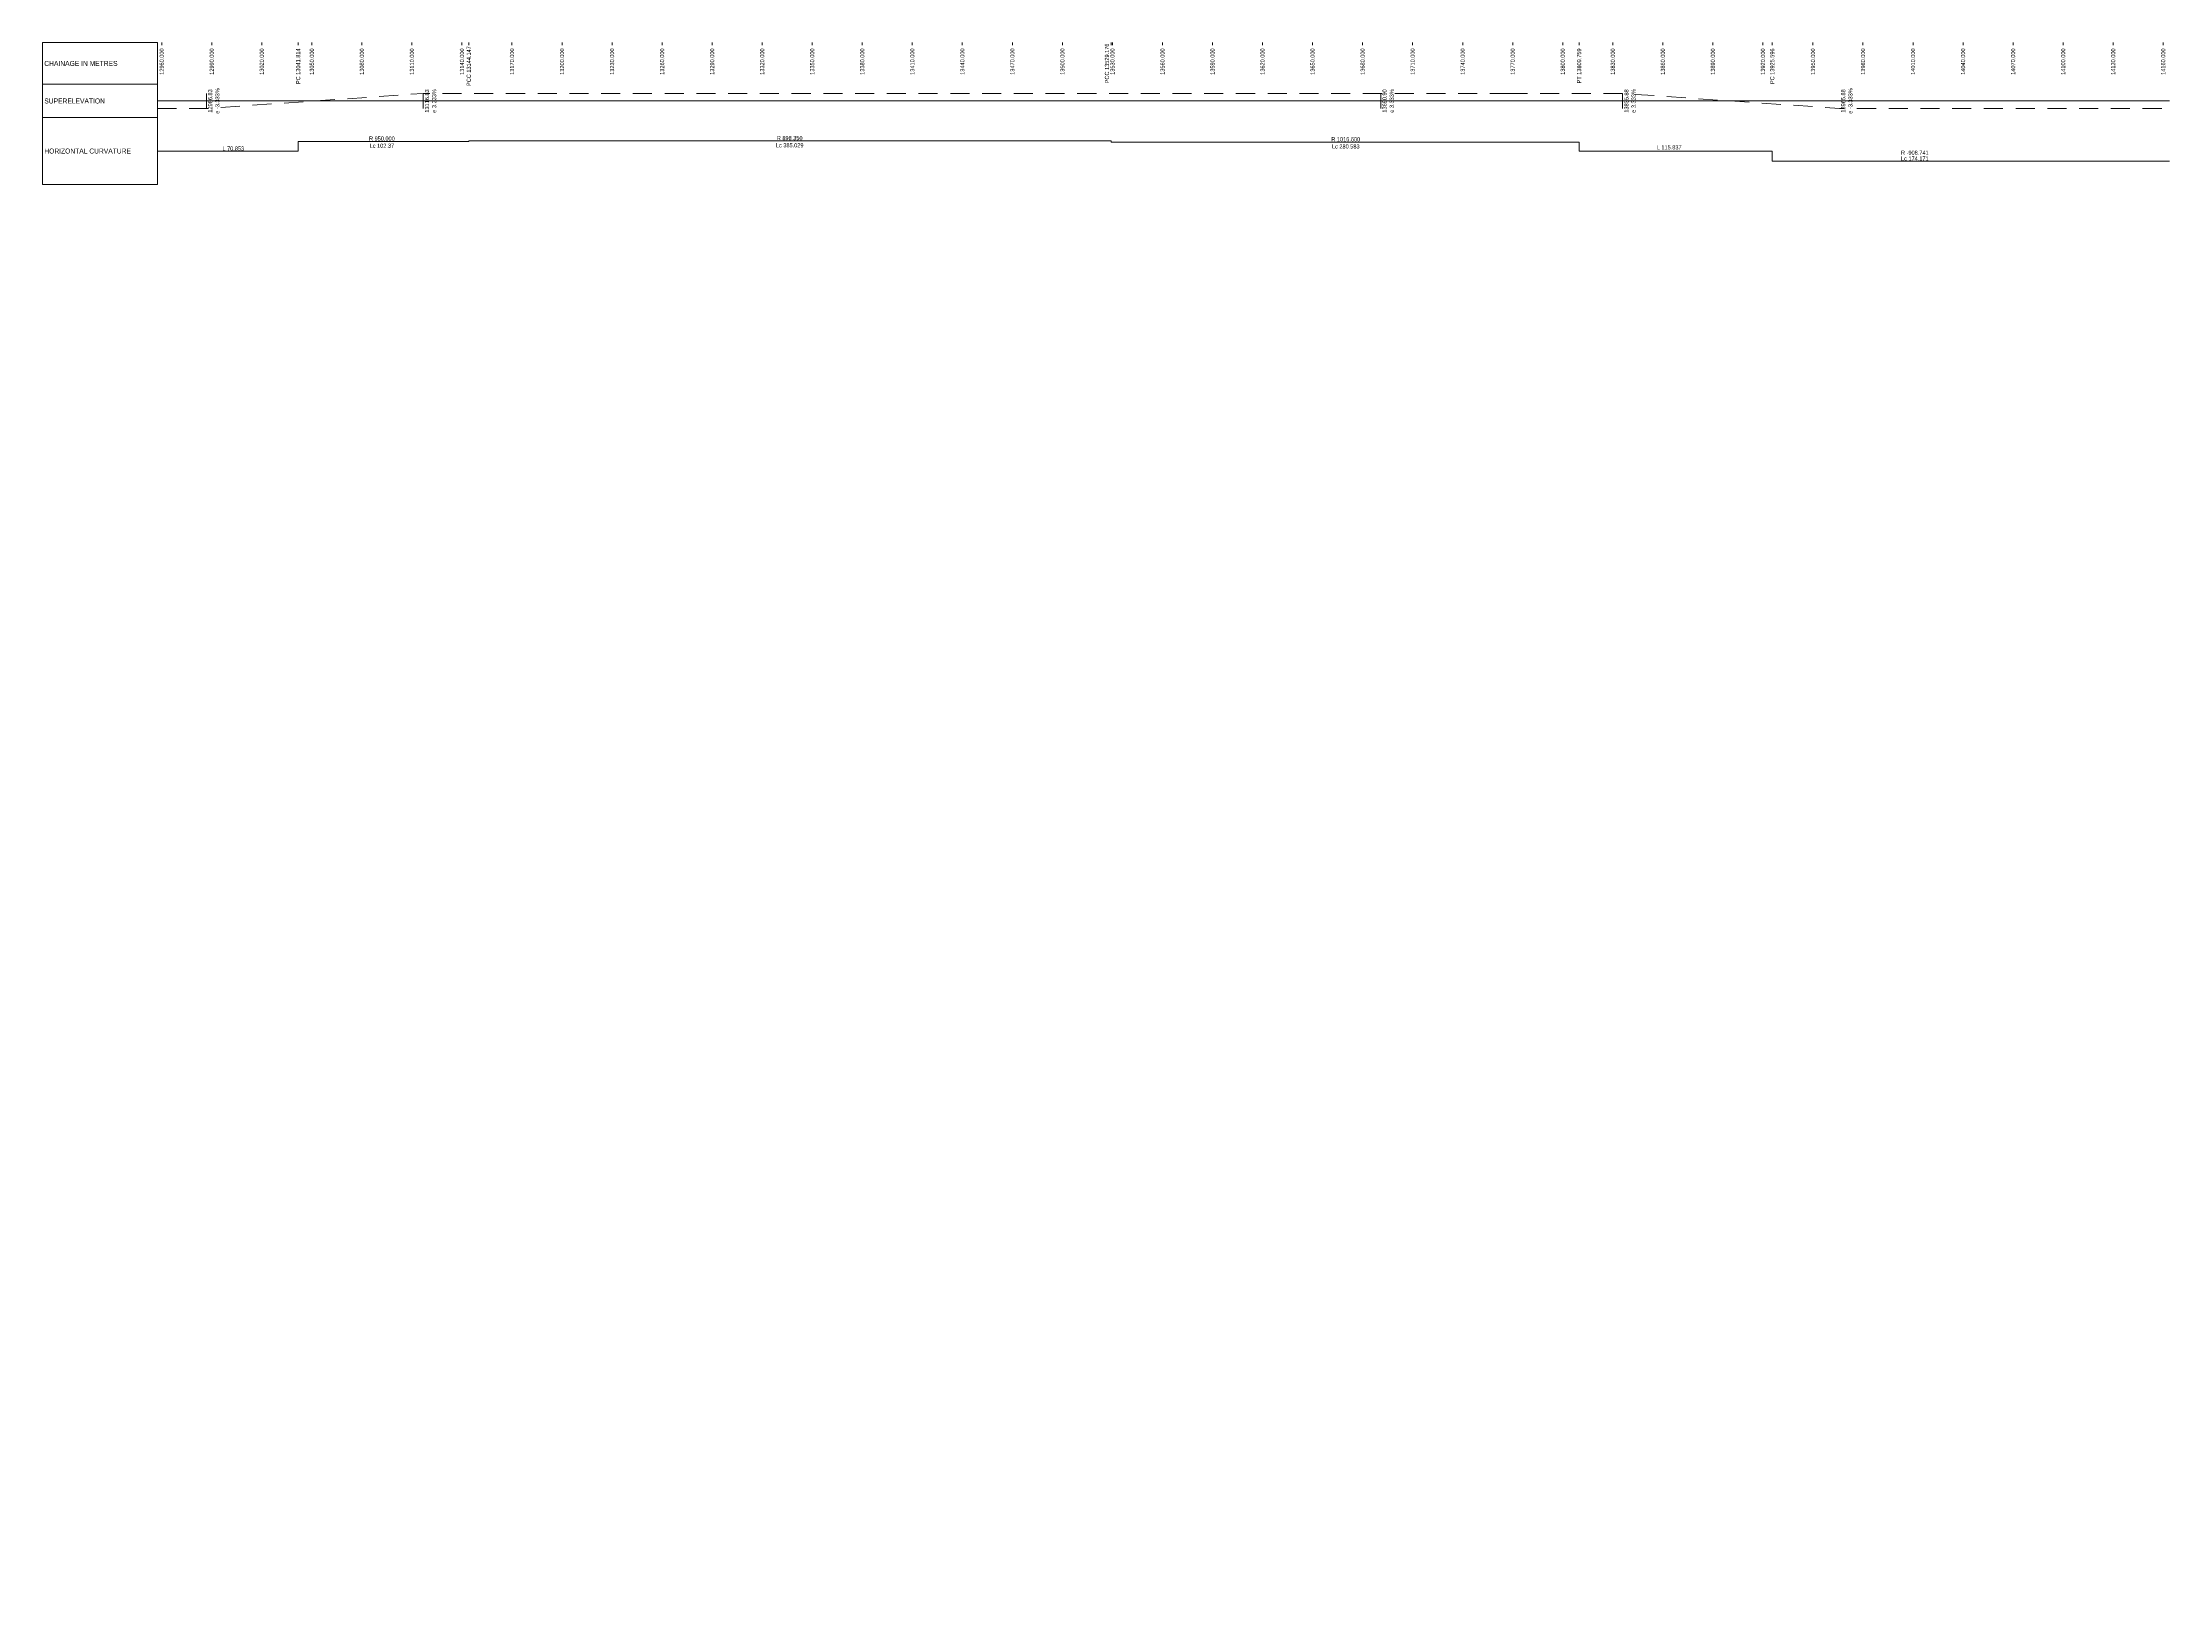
# Model space of a CAD drawing. Header units: metres. Extents: x -64 to 3718, y -1911 to 1041.
# Drawn here: x 85 to 1361, y -725 to 213 of the extents above; entities that cross this region are included whole.
import ezdxf
from ezdxf.enums import TextEntityAlignment as Align

# ---------------------------------------------------------------- set-up
doc = ezdxf.new("R2010")
doc.units = ezdxf.units.M
doc.header["$MEASUREMENT"] = 0
doc.linetypes.add('DGN Style 1', pattern=[11.436555, 0.019029, -11.417526])
doc.linetypes.add('DGN Style 2', pattern=[19.02921, 11.417526, -7.611684])
doc.layers.add('54', color=7, linetype='Continuous', lineweight=0)
doc.layers.add('Profile Annotation', color=7, linetype='Continuous', lineweight=13)
doc.layers.add('C-_ANOT----_A-', color=7, linetype='Continuous', lineweight=13, transparency=0.1)
doc.styles.add('Style-STANDARD', font='STANDARD.shx')
doc.styles.add('Style-WORKING', font='WORKING.shx')

msp = doc.modelspace()

# ---------------------------------------------------------------- linework, layer by layer
at = {"color": 7, "linetype": 'Continuous', "lineweight": 0}
msp.add_line((154.3, 177.9), (1360.6, 177.9), dxfattribs=at)
at = {"color": 7, "linetype": 'DGN Style 2', "lineweight": 0, "flags": 128}
for points in [[(154.3, 173.4), (183.7, 173.4), (313.7, 182.4), (887.8, 182.4), (887.8, 182.4), (970.6, 182.4)], [(964.3, 182.4), (1032.8, 182.4), (1162.8, 173.4), (1360.6, 173.4)]]:
    msp.add_lwpolyline(points, dxfattribs=at)
at = {"color": 7, "linetype": 'Continuous', "lineweight": 0, "flags": 128}
for points in [[(154.3, 147.9), (238.7, 147.9), (238.7, 153.6), (341, 153.6), (341, 154), (341, 154), (341, 154), (726.1, 154), (726.1, 154), (726.1, 154), (726.1, 153.3), (970.6, 153.3)], [(964.3, 153.3), (1006.7, 153.3), (1006.7, 147.9), (1122.5, 147.9), (1122.5, 141.9), (1360.6, 141.9)]]:
    msp.add_lwpolyline(points, dxfattribs=at)
at = {"color": 7, "linetype": 'Continuous', "lineweight": 0, "ltscale": 0.296296}
for points in [[(85.4, 212.9), (154.3, 212.9), (154.3, 187.9), (85.4, 187.9)], [(85.4, 187.9), (154.3, 187.9), (154.3, 167.9), (85.4, 167.9)], [(85.4, 167.9), (154.3, 167.9), (154.3, 127.9), (85.4, 127.9)]]:
    msp.add_3dface(points, dxfattribs=at)
at = {"layer": '54', "color": 7, "linetype": 'Continuous', "lineweight": 0, "ltscale": 0.296296, "flags": 128}
for points in [[(156.9, 211.4), (156.9, 212.9)], [(156.9, 211.4), (156.9, 212.9)], [(186.9, 211.4), (186.9, 212.9)], [(186.9, 211.4), (186.9, 212.9)], [(216.9, 211.4), (216.9, 212.9)], [(216.9, 211.4), (216.9, 212.9)], [(238.7, 211.4), (238.7, 212.9)], [(246.9, 211.4), (246.9, 212.9)], [(246.9, 211.4), (246.9, 212.9)], [(276.9, 211.4), (276.9, 212.9)], [(276.9, 211.4), (276.9, 212.9)], [(306.9, 211.4), (306.9, 212.9)], [(306.9, 211.4), (306.9, 212.9)], [(336.9, 211.4), (336.9, 212.9)], [(336.9, 211.4), (336.9, 212.9)], [(341, 211.4), (341, 212.9)], [(366.9, 211.4), (366.9, 212.9)], [(366.9, 211.4), (366.9, 212.9)], [(396.9, 211.4), (396.9, 212.9)], [(396.9, 211.4), (396.9, 212.9)], [(426.9, 211.4), (426.9, 212.9)], [(426.9, 211.4), (426.9, 212.9)], [(456.9, 211.4), (456.9, 212.9)], [(456.9, 211.4), (456.9, 212.9)], [(486.9, 211.4), (486.9, 212.9)], [(486.9, 211.4), (486.9, 212.9)], [(516.9, 211.4), (516.9, 212.9)], [(516.9, 211.4), (516.9, 212.9)], [(546.9, 211.4), (546.9, 212.9)], [(546.9, 211.4), (546.9, 212.9)], [(576.9, 211.4), (576.9, 212.9)], [(576.9, 211.4), (576.9, 212.9)], [(606.9, 211.4), (606.9, 212.9)], [(606.9, 211.4), (606.9, 212.9)], [(636.9, 211.4), (636.9, 212.9)], [(636.9, 211.4), (636.9, 212.9)], [(666.9, 211.4), (666.9, 212.9)], [(666.9, 211.4), (666.9, 212.9)], [(696.9, 211.4), (696.9, 212.9)], [(696.9, 211.4), (696.9, 212.9)], [(726.1, 211.4), (726.1, 212.9)], [(726.9, 211.4), (726.9, 212.9)], [(726.9, 211.4), (726.9, 212.9)], [(756.9, 211.4), (756.9, 212.9)], [(756.9, 211.4), (756.9, 212.9)], [(786.9, 211.4), (786.9, 212.9)], [(786.9, 211.4), (786.9, 212.9)], [(816.9, 211.4), (816.9, 212.9)], [(816.9, 211.4), (816.9, 212.9)], [(846.9, 211.4), (846.9, 212.9)], [(846.9, 211.4), (846.9, 212.9)], [(876.9, 211.4), (876.9, 212.9)], [(876.9, 211.4), (876.9, 212.9)], [(906.9, 211.4), (906.9, 212.9)], [(906.9, 211.4), (906.9, 212.9)], [(936.9, 211.4), (936.9, 212.9)], [(936.9, 211.4), (936.9, 212.9)], [(966.9, 211.4), (966.9, 212.9)], [(966.9, 211.4), (966.9, 212.9)], [(996.9, 211.4), (996.9, 212.9)], [(996.9, 211.4), (996.9, 212.9)], [(1006.7, 211.4), (1006.7, 212.9)], [(1026.9, 211.4), (1026.9, 212.9)], [(1026.9, 211.4), (1026.9, 212.9)], [(1056.9, 211.4), (1056.9, 212.9)], [(1056.9, 211.4), (1056.9, 212.9)], [(1086.9, 211.4), (1086.9, 212.9)], [(1086.9, 211.4), (1086.9, 212.9)], [(1116.9, 211.4), (1116.9, 212.9)], [(1116.9, 211.4), (1116.9, 212.9)], [(1122.5, 211.4), (1122.5, 212.9)], [(1146.9, 211.4), (1146.9, 212.9)], [(1146.9, 211.4), (1146.9, 212.9)], [(1176.9, 211.4), (1176.9, 212.9)], [(1176.9, 211.4), (1176.9, 212.9)], [(1206.9, 211.4), (1206.9, 212.9)], [(1206.9, 211.4), (1206.9, 212.9)], [(1236.9, 211.4), (1236.9, 212.9)], [(1236.9, 211.4), (1236.9, 212.9)], [(1266.9, 211.4), (1266.9, 212.9)], [(1266.9, 211.4), (1266.9, 212.9)], [(1296.9, 211.4), (1296.9, 212.9)], [(1296.9, 211.4), (1296.9, 212.9)], [(1326.9, 211.4), (1326.9, 212.9)], [(1326.9, 211.4), (1326.9, 212.9)], [(1356.9, 211.4), (1356.9, 212.9)], [(1356.9, 211.4), (1356.9, 212.9)]]:
    msp.add_lwpolyline(points, dxfattribs=at)
at = {"layer": '54', "color": 7, "linetype": 'Continuous', "lineweight": 13, "flags": 128}
for points in [[(183.7, 182.4), (183.7, 173.4)], [(313.7, 182.4), (313.7, 173.4)], [(887.8, 182.4), (887.8, 173.4)], [(1032.8, 182.4), (1032.8, 173.4)], [(183.7, 173.4), (183.7, 173.4)], [(1162.8, 173.4), (1162.8, 173.4)]]:
    msp.add_lwpolyline(points, dxfattribs=at)

# ---------------------------------------------------------------- texts
at = {"color": 7, "lineweight": 13, "style": 'Style-WORKING', "width": 0.8}
for s, p in [(' CHAINAGE IN METRES           ', (85.4, 200.4)), (' SUPERELEVATION              ', (85.4, 177.9)), (' HORIZONTAL CURVATURE        ', (85.4, 147.9))]:
    msp.add_text(s, height=3, dxfattribs=at).set_placement(p, align=Align.MIDDLE_LEFT)
at = {"color": 7, "linetype": 'Continuous', "lineweight": 0, "insert": (288.9, 177.9), "char_height": 0.0035, "attachment_point": 1, "line_spacing_factor": 1.028571, "style": 'Style-STANDARD'}
msp.add_mtext('R950.00Right', dxfattribs=at)
at = {"layer": '54', "color": 7, "linetype": 'DGN Style 1', "lineweight": 13, "style": 'Style-WORKING', "width": 0.8}
for s, p in [('12960.000', (156.9, 209.4)), ('12960.000', (156.9, 209.4)), ('12990.000', (186.9, 209.4)), ('12990.000', (186.9, 209.4)), ('13020.000', (216.9, 209.4)), ('13020.000', (216.9, 209.4)), ('13050.000', (246.9, 209.4)), ('13050.000', (246.9, 209.4)), ('13080.000', (276.9, 209.4)), ('13080.000', (276.9, 209.4)), ('13110.000', (306.9, 209.4)), ('13110.000', (306.9, 209.4)), ('13140.000', (336.9, 209.4)), ('13140.000', (336.9, 209.4)), ('13170.000', (366.9, 209.4)), ('13170.000', (366.9, 209.4)), ('13200.000', (396.9, 209.4)), ('13200.000', (396.9, 209.4)), ('13230.000', (426.9, 209.4)), ('13230.000', (426.9, 209.4)), ('13260.000', (456.9, 209.4)), ('13260.000', (456.9, 209.4)), ('13290.000', (486.9, 209.4)), ('13290.000', (486.9, 209.4)), ('13320.000', (516.9, 209.4)), ('13320.000', (516.9, 209.4)), ('13350.000', (546.9, 209.4)), ('13350.000', (546.9, 209.4)), ('13380.000', (576.9, 209.4)), ('13380.000', (576.9, 209.4)), ('13410.000', (606.9, 209.4)), ('13410.000', (606.9, 209.4)), ('13440.000', (636.9, 209.4)), ('13440.000', (636.9, 209.4)), ('13470.000', (666.9, 209.4)), ('13470.000', (666.9, 209.4)), ('13500.000', (696.9, 209.4)), ('13500.000', (696.9, 209.4)), ('13530.000', (726.9, 209.4)), ('13530.000', (726.9, 209.4)), ('13560.000', (756.9, 209.4)), ('13560.000', (756.9, 209.4)), ('13590.000', (786.9, 209.4)), ('13590.000', (786.9, 209.4)), ('13620.000', (816.9, 209.4)), ('13620.000', (816.9, 209.4)), ('13650.000', (846.9, 209.4)), ('13650.000', (846.9, 209.4)), ('13680.000', (876.9, 209.4)), ('13680.000', (876.9, 209.4)), ('13710.000', (906.9, 209.4)), ('13710.000', (906.9, 209.4)), ('13740.000', (936.9, 209.4)), ('13740.000', (936.9, 209.4)), ('13770.000', (966.9, 209.4)), ('13770.000', (966.9, 209.4)), ('13800.000', (996.9, 209.4)), ('13800.000', (996.9, 209.4)), ('13830.000', (1026.9, 209.4)), ('13830.000', (1026.9, 209.4)), ('13860.000', (1056.9, 209.4)), ('13860.000', (1056.9, 209.4)), ('13890.000', (1086.9, 209.4)), ('13890.000', (1086.9, 209.4)), ('13920.000', (1116.9, 209.4)), ('13920.000', (1116.9, 209.4)), ('13950.000', (1146.9, 209.4)), ('13950.000', (1146.9, 209.4)), ('13980.000', (1176.9, 209.4)), ('13980.000', (1176.9, 209.4)), ('14010.000', (1206.9, 209.4)), ('14010.000', (1206.9, 209.4)), ('14040.000', (1236.9, 209.4)), ('14040.000', (1236.9, 209.4)), ('14070.000', (1266.9, 209.4)), ('14070.000', (1266.9, 209.4)), ('14100.000', (1296.9, 209.4)), ('14100.000', (1296.9, 209.4)), ('14130.000', (1326.9, 209.4)), ('14130.000', (1326.9, 209.4)), ('14160.000', (1356.9, 209.4)), ('14160.000', (1356.9, 209.4))]:
    msp.add_text(s, height=2.5, rotation=90, dxfattribs=at).set_placement(p, align=Align.MIDDLE_RIGHT)
at = {"layer": '54', "color": 5, "linetype": 'Continuous', "lineweight": 13, "style": 'Style-WORKING', "width": 0.8}
for s, p in [('PC 13041.814', (238.7, 209.4)), ('PCC 13144.147', (341, 210.7)), ('PCC 13529.176', (723.6, 212.3)), ('PT 13809.759', (1006.7, 209.4)), ('PC 13925.596', (1122.5, 209.4))]:
    msp.add_text(s, height=2.5, rotation=90, dxfattribs=at).set_placement(p, align=Align.MIDDLE_RIGHT)
at = {"layer": '54', "color": 7, "linetype": 'Continuous', "lineweight": 13, "char_height": 2.5, "attachment_point": 2, "rotation": 90, "line_spacing_factor": 1.032, "style": 'Style-WORKING'}
for s, insert in [('\\H1x;\\W0.8;12986.83\\Pe -3.333%', (184.7, 177.9)), ('\\H1x;\\W0.8;13116.83\\Pe 3.333%', (314.7, 177.9)), ('\\H1x;\\W0.8;13690.90\\Pe 3.333%', (888.8, 177.9)), ('\\H1x;\\W0.8;13835.88\\Pe 3.333%', (1033.8, 177.9)), ('\\H1x;\\W0.8;13965.88\\Pe -3.333%', (1163.8, 177.9))]:
    msp.add_mtext(s, dxfattribs=dict(at, insert=insert))
at = {"layer": '54', "color": 7, "linetype": 'Continuous', "lineweight": 13, "char_height": 2.5, "attachment_point": 5, "line_spacing_factor": 1.032, "style": 'Style-WORKING'}
for s, insert in [('\\H1x;\\W0.8;R 950.000\\PLc 102.37', (288.9, 153.2)), ('\\H1x;\\W0.8;R 898.350\\PLc 385.029', (533.4, 153.5)), ('\\H1x;\\W0.8;R 1016.600\\PLc 280.583', (866.8, 152.8)), ('\\H1x;\\W0.8;L 115.837', (1060.7, 150.1))]:
    msp.add_mtext(s, dxfattribs=dict(at, insert=insert))
at = {"layer": 'C-_ANOT----_A-', "color": 7, "linetype": 'Continuous', "lineweight": 30, "insert": (1159.1, -725), "char_height": 4, "attachment_point": 9, "line_spacing_factor": 1.08, "style": 'Style-WORKING'}
msp.add_mtext('\\H1x;\\W0.8;  ', dxfattribs=at)
at = {"layer": 'Profile Annotation', "color": 7, "linetype": 'Continuous', "lineweight": 13, "char_height": 2.5, "attachment_point": 7, "line_spacing_factor": 0.84, "style": 'Style-WORKING'}
for s, insert in [('\\H1x;\\W0.8;L 70.853', (193.3, 148.1)), ('\\H1x;\\W0.8;R -908.741\\PLc 174.171', (1199.7, 142.1))]:
    msp.add_mtext(s, dxfattribs=dict(at, insert=insert))

doc.saveas('drawing.dxf')
